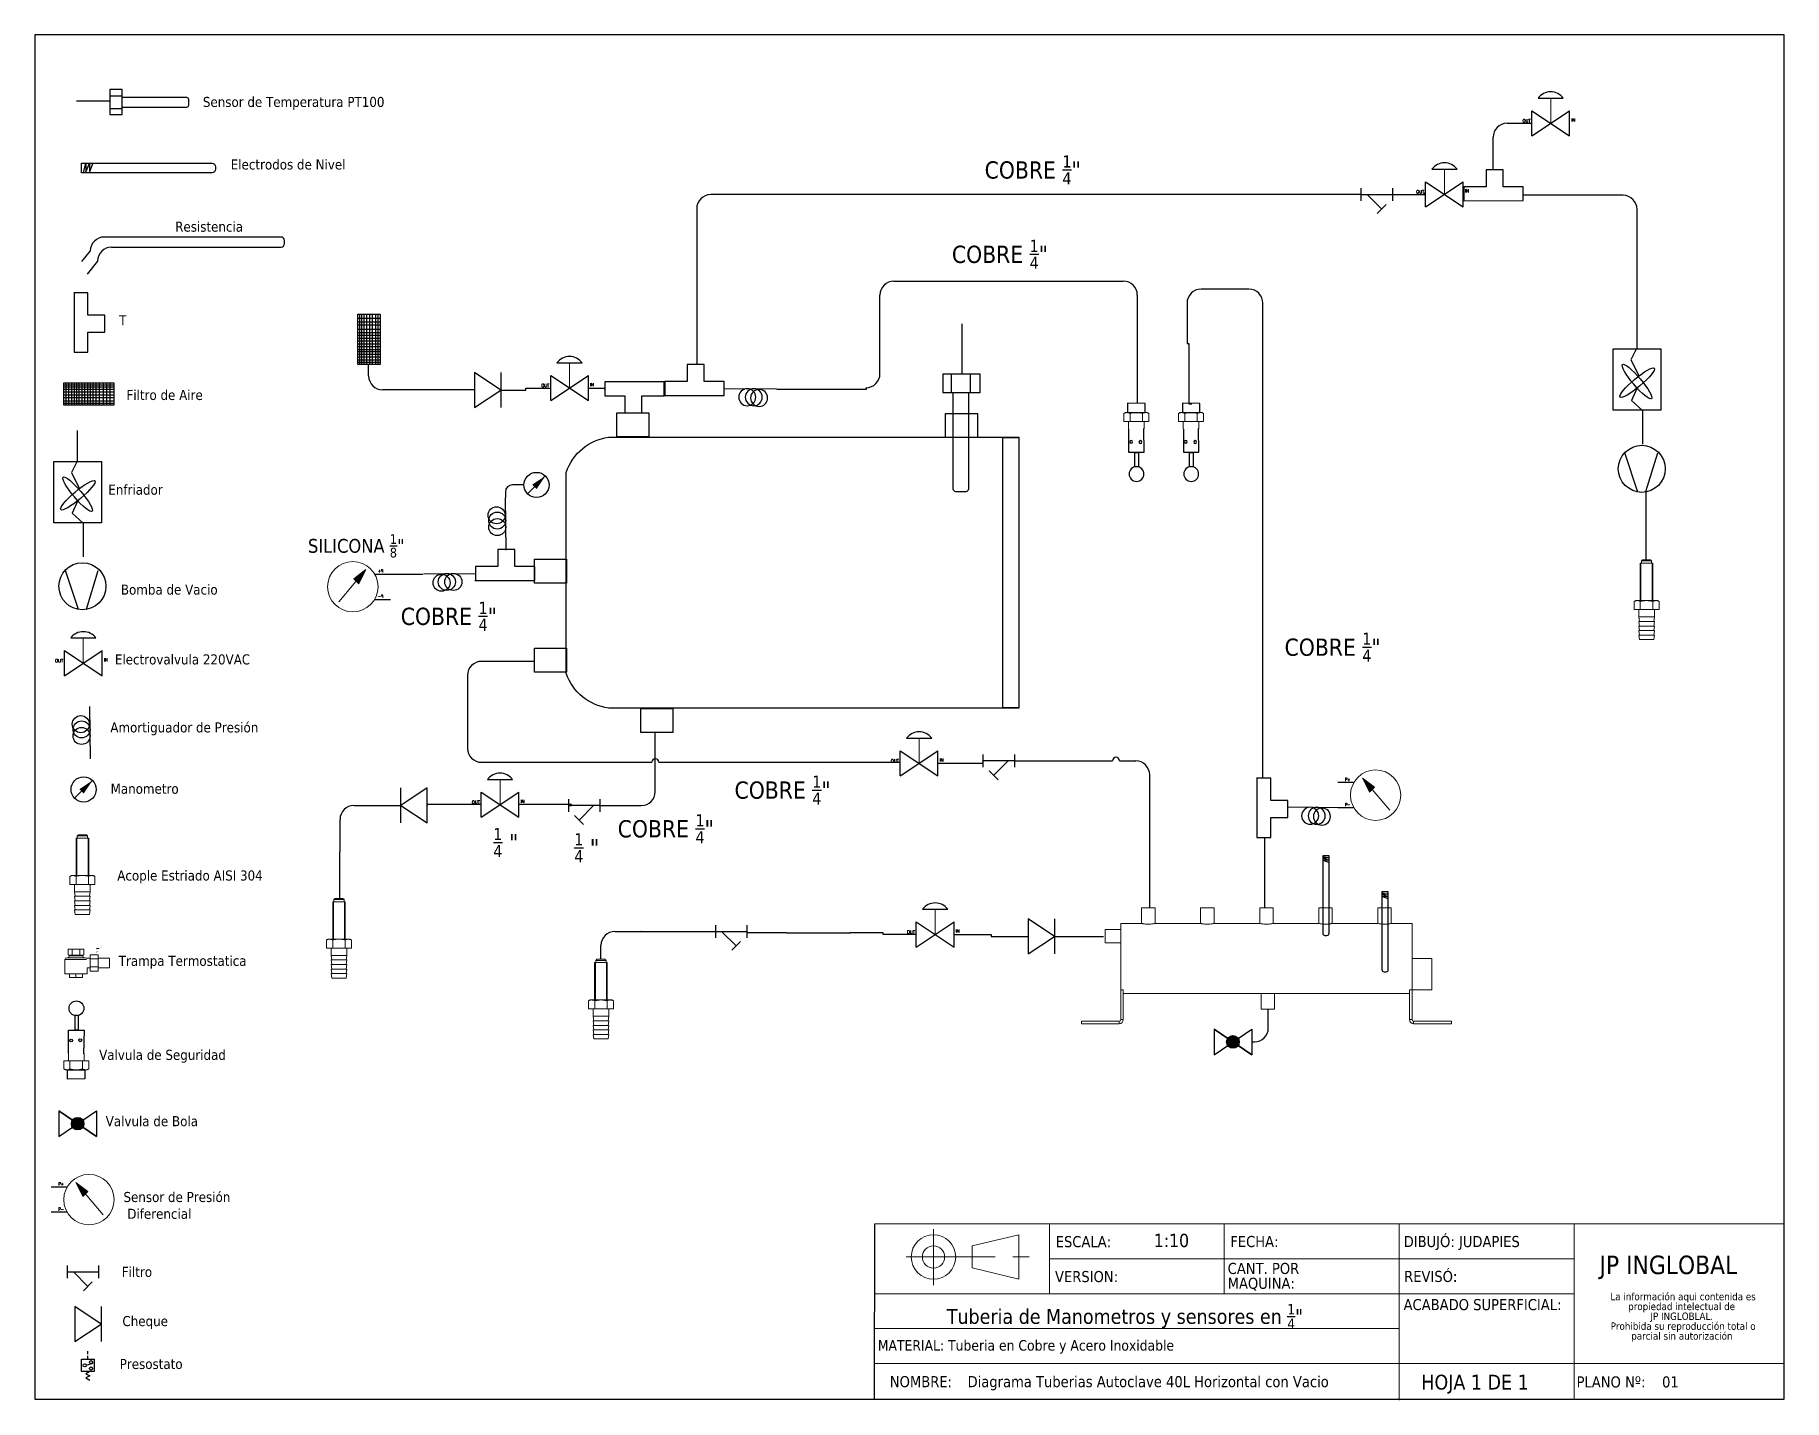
# Model space of a CAD drawing. Header units: millimetres. Extents: x 15 to 265, y 10 to 205.
import ezdxf
from ezdxf.enums import TextEntityAlignment as Align

# ---------------------------------------------------------------- set-up
doc = ezdxf.new("R2010")
doc.units = ezdxf.units.MM
doc.linetypes.add('CENTERX2', pattern=[20.32, 12.7, -2.54, 2.54, -2.54])
for name, color, linetype in [('CONTORNO', 179, 'Continuous'), ('SYMS', 7, 'Continuous'), ('TERMS', 123, 'Continuous'), ('WIRENO', 250, 'Continuous'), ('WIRES', 7, 'Continuous')]:
    doc.layers.add(name, color=color, linetype=linetype)
doc.styles.add('SLDTEXTSTYLE0', font='tahoma.ttf')
doc.styles.add('SLDTEXTSTYLE1', font='tahomabd.ttf')
doc.styles.get("Standard").update_dxf_attribs({"font": 'tahoma.ttf'})
doc.styles.add('WD', font='romans.shx')

msp = doc.modelspace()

# ---------------------------------------------------------------- texts
at = {"char_height": 1.44, "attachment_point": 1}
for s, insert in [('\\A1;Sensor de Temperatura PT100', (39, 196.15)), ('\\A1;Electrodos de Nivel', (42.98, 187.21)), ('\\A1;Resistencia', (35.04, 178.32)), ('\\A1;T', (27.03, 164.94)), ('\\A1;Filtro de Aire', (28.08, 154.26)), ('\\A1;Enfriador', (25.48, 140.72)), ('\\A1;Bomba de Vacio', (27.28, 126.44)), ('\\A1;Electrovalvula 220VAC', (26.42, 116.46)), ('\\A1;Amortiguador de Presión', (25.77, 106.74)), ('\\A1;Manometro', (25.81, 97.97)), ('\\A1;Acople Estriado AISI 304', (26.76, 85.57)), ('\\A1;Trampa Termostatica', (26.97, 73.37)), ('\\A1;Valvula de Seguridad', (24.17, 59.93)), ('\\A1;Valvula de Bola', (25.11, 50.45)), ('\\A1;Sensor de Presión\\P Diferencial', (27.65, 39.61)), ('\\A1;Filtro', (27.41, 28.91)), ('\\A1;Cheque', (27.5, 21.87)), ('\\A1;Presostato', (27.11, 15.74))]:
    msp.add_mtext_dynamic_manual_height_columns(s, width=44.8708, gutter_width=1, heights=[0], dxfattribs=dict(at, insert=insert))
at = {"color": 7, "linetype": 'Continuous', "lineweight": 0, "attachment_point": 1, "style": 'SLDTEXTSTYLE0'}
for s, insert, char_height in [('ESCALA:', (160.9, 33.3), 1.587), ('FECHA:', (185.85, 33.32), 1.587), ('VERSION:', (160.8, 28.31), 1.587), ('REVISÓ:', (210.7, 28.33), 1.587), ('MATERIAL: Tuberia en Cobre y Acero Inoxidable', (135.47, 18.43), 1.5), ('\\pi-4.7625,l6.35,t12.7;NOMBRE:^IDiagrama Tuberias Autoclave 40L Horizontal con Vacio', (135.6, 13.29), 1.5875), ('HOJA 1 DE 1', (213.16, 13.48), 2.1167), ('PLANO Nº:    01', (235.35, 13.25), 1.5875)]:
    msp.add_mtext(s, dxfattribs=dict(at, insert=insert, char_height=char_height))
at = {"layer": 'CONTORNO', "color": 7}
for s, insert, char_height, attachment_point, style in [('1:10', (177.44, 33.63), 1.905, 2, 'SLDTEXTSTYLE0'), ('DIBUJÓ: JUDAPIES', (210.63, 33.32), 1.5875, 1, 'SLDTEXTSTYLE0'), ('\\A1;Tuberia de Manometros y sensores en {\\H0.7x;\\S1/4;}" ', (170.8, 23.59), 2.1167, 2, 'SLDTEXTSTYLE1'), ('ACABADO SUPERFICIAL:', (210.62, 24.3), 1.5875, 1, 'SLDTEXTSTYLE0')]:
    msp.add_mtext(s, dxfattribs=dict(at, insert=insert, char_height=char_height, attachment_point=attachment_point, style=style))
at = {"layer": 'CONTORNO', "insert": (238.63, 30.51), "char_height": 2.6458, "attachment_point": 1, "style": 'SLDTEXTSTYLE1'}
msp.add_mtext('JP INGLOBAL', dxfattribs=at)
at = {"layer": 'WIRENO', "attachment_point": 1}
for s, width, insert, char_height in [('\\A1;COBRE {\\H0.7x;\\S1/4;}"', 15.0949, (150.74, 187.78), 2.4694), ('\\A1;COBRE {\\H0.7x;\\S1/4;}"', 15.0949, (146.06, 175.72), 2.4694), ('\\A1;SILICONA {\\H0.7x;\\S1/8;}" ', 19.6878, (54.02, 133.63), 1.9756), ('\\A1;COBRE {\\H0.7x;\\S1/4;}"', 15.0949, (67.28, 123.97), 2.4694), ('\\A1;COBRE {\\H0.7x;\\S1/4;}"', 15.0949, (193.61, 119.56), 2.4694), ('\\A1;COBRE {\\H0.7x;\\S1/4;}"', 15.0949, (114.99, 99.13), 2.4694), ('\\A1;COBRE {\\H0.7x;\\S1/4;}"', 15.0949, (98.29, 93.6), 2.4694), ('\\A1;{\\H0.7x;\\S1/4;} "', 15.0949, (80.52, 91.63), 2.4694), ('\\A1;{\\H0.7x;\\S1/4;} "', 15.0949, (92.09, 90.89), 2.4694)]:
    msp.add_mtext_dynamic_manual_height_columns(s, width=width, gutter_width=12.35, heights=[0], dxfattribs=dict(at, insert=insert, char_height=char_height))

# ---------------------------------------------------------------- blocks, each defined once
blk = doc.blocks.new('SW_NOTE_2')
at = {"layer": 'CONTORNO', "color": 0, "char_height": 1.0583, "attachment_point": 2, "style": 'SLDTEXTSTYLE0'}
for s, insert in [('La información aqui contenida es ', (10.29, 1.34)), ('propiedad intelectual de', (10.08, -0.07)), ('JP INGLOBLAL.', (10.1, -1.48)), ('Prohibida su reproducción total o ', (10.3, -2.89)), ('parcial sin autorización', (10.12, -4.3))]:
    blk.add_mtext(s, dxfattribs=dict(at, insert=insert))
blk = doc.blocks.new('SW_NOTE_4')
at = {"color": 0, "linetype": 'Continuous', "lineweight": 0, "char_height": 1.587, "attachment_point": 1, "style": 'SLDTEXTSTYLE0'}
for s, insert in [('CANT. POR ', (0, 2.02)), ('MAQUINA:', (0, -0.1))]:
    blk.add_mtext(s, dxfattribs=dict(at, insert=insert))
blk = doc.blocks.new('HGVA1_DIAPHRAGM_VALVE2')
at = {"color": 7, "linetype": 'Continuous', "lineweight": 0, "ltscale": 3.2258}
for p, q in [((-0.25, 0.5), (0.25, 0.5)), ((0, 0), (0, 0.5))]:
    blk.add_line(p, q, dxfattribs=at)
for p, q in [((-0.375, -0.25), (-0.375, 0.25)), ((-0.375, -0.25), (0.375, 0.25)), ((-0.375, 0.25), (0.375, -0.25)), ((0.375, -0.25), (0.375, 0.25))]:
    blk.add_line(p, q)
at = {"ltscale": 25.4, "flags": 128}
blk.add_lwpolyline([(0.25, 0.5, 0.5), (-0.25, 0.5)], format="xyb", close=True, dxfattribs=at)
at = {"style": 'WD', "flags": 1}
for tag, p in [('INST', (-0.469, 0.748)), ('LOC', (-0.469, 0.587)), ('TAG1', (-0.469, 0.378))]:
    blk.add_attdef(tag, text='', height=0.125, dxfattribs=at).set_placement(p, align=Align.RIGHT)
at = {"style": 'WD'}
blk.add_attdef('TERM01', text='', height=0.0625, dxfattribs=at).set_placement((-0.399, 0.018), align=Align.RIGHT)
for tag, p, height in [('X4TERM01', (-0.375, 0), 0.005), ('X1TERM02', (0.375, 0), 0.005), ('TERM02', (0.406, 0.036), 0.0625), ('RATING1', (0.388, -0.162), 0.125), ('DESC1', (0.388, -0.378), 0.125), ('DESC2', (0.388, -0.562), 0.125), ('DESC3', (0.388, -0.752), 0.125), ('WDTAGALT', (0.388, -0.907), 0.125)]:
    blk.add_attdef(tag, p, '', height=height, dxfattribs=at)
blk.add_attdef('XREF', text='', height=0.0625, rotation=0.0625, dxfattribs=at).set_placement((0.518, 0.271), align=Align.TOP_CENTER)
at = {"style": 'WD', "flags": 1}
for tag, p in [('WDTYPE', (-0.154, -0.127)), ('FAMILY', (-0.143, -0.17)), ('CAT', (-0.143, -0.215)), ('MFG', (-0.141, -0.246)), ('ASSYCODE', (-0.113, -0.275))]:
    blk.add_attdef(tag, text='', height=0.01, dxfattribs=at).set_placement(p, align=Align.CENTER)
blk = doc.blocks.new('HME1_PRESS_M')
blk.add_line((0.036, -0.088), (0.213, 0.089))
blk.add_circle((0.125, 0), 0.125)
blk.add_solid([(0.082, 0.002), (0.126, -0.042), (0.213, 0.089)])
at = {"style": 'WD', "width": 0.7}
for tag, p in [('INST', (0.125, 0.5)), ('LOC', (0.125, 0.344)), ('TAG1', (0.125, 0.188)), ('DESC1', (0.125, -0.344)), ('DESC2', (0.125, -0.5)), ('WDTAGALT', (0.125, -0.812)), ('DESC3', (0.125, -0.656))]:
    blk.add_attdef(tag, text='', height=0.125, dxfattribs=at).set_placement(p, align=Align.CENTER)
blk.add_attdef('TERM01', text='', height=0.0625, dxfattribs=at).set_placement((-0.032, 0.031), align=Align.RIGHT)
at = {"style": 'WD'}
for tag, p, height, flags in [('X4TERM01', (0, 0), 0.005, 1), ('WDTYPE', (0.062, 0.062), 0.01, 1), ('WDBLKNAM', (0.134, 0.001), 0.01, 9), ('X1TERM02', (0.248, 0), 0.005, 1), ('FAMILY', (0.13, -0.035), 0.01, 9)]:
    blk.add_attdef(tag, p, '', height=height, dxfattribs=dict(at, flags=flags))
at = {"style": 'WD', "width": 0.7}
for tag, p, height in [('TERM02', (0.28, 0.031), 0.0625), ('RATING1', (0.281, -0.188), 0.125)]:
    blk.add_attdef(tag, p, '', height=height, dxfattribs=at)
at = {"style": 'WD'}
blk.add_attdef('XREF', text='', height=0.0625, dxfattribs=at).set_placement((-0.031, -0.125), align=Align.RIGHT)
at = {"linetype": 'Continuous', "style": 'WD', "flags": 9}
for tag, p in [('MFG', (0.128, -0.085)), ('ASSYCODE', (0.13, -0.103)), ('CAT', (0.13, -0.066))]:
    blk.add_attdef(tag, p, '', height=0.01, dxfattribs=at)
blk = doc.blocks.new('Acople Estriado')
at = {"color": 7, "linetype": 'Continuous', "lineweight": 15}
for p, q in [((6.78, 5.633), (6.78, 5.138)), ((6.78, 5.633), (6.947, 5.633)), ((6.811, 5.678), (6.796, 5.663)), ((6.796, 5.663), (6.796, 5.633)), ((6.931, 5.663), (6.796, 5.663)), ((6.811, 5.678), (6.916, 5.678)), ((6.931, 5.663), (6.916, 5.678)), ((6.931, 5.633), (6.931, 5.663)), ((6.947, 5.138), (6.947, 5.633)), ((6.721, 5.138), (6.699, 5.126)), ((6.699, 5.126), (6.699, 5.019)), ((6.74, 5.138), (6.721, 5.138)), ((6.864, 5.138), (6.74, 5.138)), ((6.781, 5.126), (6.781, 5.019)), ((6.988, 5.138), (6.864, 5.138)), ((6.946, 5.126), (6.946, 5.019)), ((7.007, 5.138), (6.988, 5.138)), ((7.029, 5.126), (7.007, 5.138)), ((7.029, 5.126), (7.029, 5.019)), ((6.699, 5.019), (6.781, 5.019)), ((6.761, 5.019), (6.761, 4.922)), ((6.761, 4.922), (6.769, 4.862)), ((6.864, 4.922), (6.761, 4.922)), ((6.761, 4.862), (6.769, 4.802)), ((6.864, 4.862), (6.761, 4.862)), ((6.781, 5.019), (6.946, 5.019)), ((6.967, 4.922), (6.864, 4.922)), ((6.967, 4.862), (6.864, 4.862)), ((6.946, 5.019), (7.029, 5.019)), ((6.959, 4.862), (6.967, 4.922)), ((6.959, 4.802), (6.967, 4.862)), ((6.967, 4.922), (6.967, 5.019)), ((6.761, 4.802), (6.769, 4.742)), ((6.864, 4.802), (6.761, 4.802)), ((6.761, 4.742), (6.769, 4.682)), ((6.864, 4.742), (6.761, 4.742)), ((6.761, 4.682), (6.769, 4.622)), ((6.864, 4.682), (6.761, 4.682)), ((6.967, 4.802), (6.864, 4.802)), ((6.967, 4.742), (6.864, 4.742)), ((6.967, 4.682), (6.864, 4.682)), ((6.959, 4.742), (6.967, 4.802)), ((6.959, 4.682), (6.967, 4.742)), ((6.959, 4.622), (6.967, 4.682)), ((6.864, 4.622), (6.769, 4.622)), ((6.959, 4.622), (6.864, 4.622))]:
    blk.add_line(p, q, dxfattribs=at)
at = {"color": 7, "linetype": 'Continuous', "lineweight": 0}
for p, q in [((6.79, 5.633), (6.79, 5.138)), ((6.938, 5.633), (6.938, 5.138))]:
    blk.add_line(p, q, dxfattribs=at)
at = {"color": 7, "linetype": 'Continuous', "lineweight": 15}
for points, knots in [([(6.699, 5.126), (6.706, 5.13), (6.712, 5.133), (6.726, 5.137), (6.733, 5.138), (6.74, 5.138)], [0, 0, 0, 0, 0.5, 0.5, 1, 1, 1, 1]), ([(6.74, 5.138), (6.744, 5.138), (6.747, 5.138), (6.754, 5.137), (6.757, 5.136), (6.768, 5.133), (6.775, 5.13), (6.781, 5.126)], [0, 0, 0, 0, 0.25, 0.25, 0.5, 0.5, 1, 1, 1, 1]), ([(6.864, 5.138), (6.85, 5.138), (6.836, 5.137), (6.808, 5.133), (6.795, 5.13), (6.781, 5.126)], [0, 0, 0, 0, 0.5, 0.5, 1, 1, 1, 1]), ([(6.946, 5.126), (6.933, 5.13), (6.919, 5.133), (6.892, 5.137), (6.878, 5.138), (6.864, 5.138)], [0, 0, 0, 0, 0.5, 0.5, 1, 1, 1, 1]), ([(6.946, 5.126), (6.953, 5.13), (6.96, 5.133), (6.974, 5.137), (6.981, 5.138), (6.988, 5.138)], [0, 0, 0, 0, 0.5, 0.5, 1, 1, 1, 1]), ([(6.988, 5.138), (6.991, 5.138), (6.995, 5.138), (7.002, 5.137), (7.005, 5.136), (7.015, 5.133), (7.022, 5.13), (7.029, 5.126)], [0, 0, 0, 0, 0.25, 0.25, 0.5, 0.5, 1, 1, 1, 1])]:
    blk.add_open_spline(points, degree=3, knots=knots, dxfattribs=at)
blk = doc.blocks.new('Trampo')
for points in [[(117.7, 258.3), (117.2, 257.8), (116.2, 257.8), (115.7, 257.3), (115.7, 256.3), (117.7, 256.3), (117.7, 256.3), (115.6, 256.3), (115.6, 257.3), (116.2, 257.9), (117.2, 257.9), (117.7, 258.4), (117.7, 258.9), (117.2, 259.3), (116.2, 259.3), (115.7, 258.8), (115.6, 258.9), (116.2, 259.4), (117.2, 259.4), (117.7, 258.9)], [(117.2, 260.5), (116.2, 260.5), (116.2, 260.5), (116.6, 260.5), (116.6, 263.5), (116.2, 263), (116.1, 263.1), (116.7, 263.6), (116.7, 263.6), (116.7, 260.5), (117.2, 260.5)], [(119.7, 262.2), (119, 260.7), (118.9, 260.7), (119.6, 262.2)], [(120.5, 262.2), (119.7, 260.7), (119.6, 260.7), (120.4, 262.2)]]:
    blk.add_hatch(color=7).paths.add_polyline_path(points)
at = {"color": 7, "linetype": 'Continuous', "lineweight": 15}
for points in [[(90.5, 251.1), (90.5, 239.8), (90.5, 239.8)], [(92, 252.5), (106.7, 252.5), (106.7, 252.5)], [(93.1, 259.5), (105.5, 259.5), (105.5, 254.7), (93.1, 254.7)], [(93.1, 254.7), (93.1, 259.5), (93.1, 259.5)], [(94.2, 254.7), (94.2, 254), (94.2, 254)], [(96.2, 254.7), (96.2, 259.5), (96.2, 259.5)], [(102.4, 254.7), (102.4, 259.5), (102.4, 259.5)], [(104.5, 254), (104.5, 254.7), (104.5, 254.7)], [(110.7, 252.3), (107.4, 252.3), (107.4, 252.3)], [(117, 255), (110.7, 255), (110.7, 241.9), (117, 241.9)], [(117, 251.8), (110.7, 251.8), (110.7, 251.8)], [(117, 255), (117, 241.9), (117, 241.9)], [(126.1, 252.3), (117, 252.3), (117, 252.3)], [(126.1, 252.3), (126.1, 244.6), (126.1, 244.6)], [(107.9, 239.7), (90.7, 239.7), (90.7, 239.7)], [(104.5, 239.7), (104.5, 236.7), (94.2, 236.7), (94.2, 239.7)], [(99.3, 239.7), (99.3, 236.7), (99.3, 236.7)], [(108.2, 239.8), (108.2, 244.6), (108.2, 244.6)], [(108.2, 244.6), (110.7, 244.6), (110.7, 244.6)], [(117, 245.2), (110.7, 245.2), (110.7, 245.2)], [(117, 244.6), (126.1, 244.6), (126.1, 244.6)]]:
    blk.add_lwpolyline(points, dxfattribs=at)
at = {"color": 8, "linetype": 'Continuous', "lineweight": 15}
for points in [[(107.6, 251.1), (90.5, 251.1), (90.5, 251.1)], [(94.2, 254), (104.5, 254), (104.5, 254)], [(90.5, 239.8), (108.2, 239.8), (108.2, 239.8)]]:
    blk.add_lwpolyline(points, dxfattribs=at)
at = {"color": 7, "linetype": 'Continuous', "lineweight": 20}
blk.add_lwpolyline([(115.6, 260), (117.7, 260), (117.7, 260)], dxfattribs=at)
at = {"color": 7, "linetype": 'Continuous', "lineweight": 15}
for points in [[(91.9, 252.5), (91.1, 252.5), (90.5, 251.9), (90.5, 251.1)], [(92.7, 252.5), (93.5, 252.5), (94.1, 253.2), (94.1, 254)], [(104.5, 254), (104.5, 253.2), (105.1, 252.5), (105.9, 252.5)], [(107.4, 252.3), (107.1, 252.5), (106.9, 252.5), (106.6, 252.5)], [(90.5, 239.9), (90.5, 239.7), (90.6, 239.7), (90.7, 239.7)], [(107.9, 239.7), (108, 239.7), (108.1, 239.7), (108.1, 239.9)]]:
    blk.add_open_spline(points, degree=3, dxfattribs=at)
blk = doc.blocks.new('Valvula Tipo Anillo')
for p, q in [((7.88, 11.213), (7.88, 11.519)), ((7.88, 11.519), (8.084, 11.519)), ((8.084, 11.519), (8.079, 11.203))]:
    blk.add_line(p, q)
at = {"color": 7, "linetype": 'Continuous', "lineweight": 15}
for p, q in [((7.816, 11.006), (7.816, 11.113)), ((7.898, 11.113), (7.816, 11.113)), ((7.878, 11.21), (7.878, 11.113)), ((7.898, 11.006), (7.898, 11.113)), ((8.063, 11.113), (7.898, 11.113)), ((8.063, 11.006), (8.063, 11.113)), ((8.146, 11.113), (8.063, 11.113)), ((8.084, 11.113), (8.084, 11.21)), ((8.146, 11.006), (8.146, 11.113)), ((7.816, 11.006), (7.838, 10.994)), ((7.838, 10.994), (7.857, 10.994)), ((7.857, 10.994), (7.981, 10.994)), ((7.981, 10.994), (8.105, 10.994)), ((8.105, 10.994), (8.124, 10.994)), ((8.124, 10.994), (8.146, 11.006))]:
    blk.add_line(p, q, dxfattribs=at)
for points in [[(7.962, 11.521), (8.01, 11.521), (8.01, 11.713), (7.962, 11.713)], [(8.097, 10.995), (8.097, 10.873), (7.867, 10.871), (7.867, 10.993)]]:
    blk.add_lwpolyline(points, close=True)
for centre, radius in [((7.984, 11.807), 0.0981), ((7.914, 11.381), 0.0185), ((8.035, 11.384), 0.0185)]:
    blk.add_circle(centre, radius)
for points, knots in [([(7.857, 10.994), (7.854, 10.994), (7.85, 10.994), (7.843, 10.995), (7.84, 10.996), (7.829, 10.999), (7.823, 11.002), (7.816, 11.006)], [0, 0, 0, 0, 0.25, 0.25, 0.5, 0.5, 1, 1, 1, 1]), ([(7.898, 11.006), (7.892, 11.002), (7.885, 10.999), (7.871, 10.995), (7.864, 10.994), (7.857, 10.994)], [0, 0, 0, 0, 0.5, 0.5, 1, 1, 1, 1]), ([(7.898, 11.006), (7.912, 11.002), (7.926, 10.999), (7.953, 10.995), (7.967, 10.994), (7.981, 10.994)], [0, 0, 0, 0, 0.5, 0.5, 1, 1, 1, 1]), ([(7.981, 10.994), (7.995, 10.994), (8.009, 10.995), (8.036, 10.999), (8.05, 11.002), (8.063, 11.006)], [0, 0, 0, 0, 0.5, 0.5, 1, 1, 1, 1]), ([(8.105, 10.994), (8.101, 10.994), (8.098, 10.994), (8.091, 10.995), (8.087, 10.996), (8.077, 10.999), (8.07, 11.002), (8.063, 11.006)], [0, 0, 0, 0, 0.25, 0.25, 0.5, 0.5, 1, 1, 1, 1]), ([(8.146, 11.006), (8.139, 11.002), (8.132, 10.999), (8.119, 10.995), (8.112, 10.994), (8.105, 10.994)], [0, 0, 0, 0, 0.5, 0.5, 1, 1, 1, 1])]:
    blk.add_open_spline(points, degree=3, knots=knots, dxfattribs=at)
blk = doc.blocks.new('HGVA1_BALL_VALVE')
h = blk.add_hatch(color=256)
edge = h.paths.add_edge_path()
edge.add_arc((0, 0), 0.125, 0, 360)
at = {"ltscale": 3.2258}
for p, q in [((-0.375, 0.254), (0.375, -0.254)), ((-0.375, -0.254), (0.375, 0.254)), ((-0.375, 0.254), (-0.375, -0.254)), ((0.375, 0.254), (0.375, -0.254))]:
    blk.add_line(p, q, dxfattribs=at)
at = {"ltscale": 25.4, "flags": 128}
blk.add_lwpolyline([(0.375, 0.254), (0.375, -0.254), (-0.375, 0.254), (-0.375, -0.254)], close=True, dxfattribs=at)
at = {"ltscale": 3.2258}
blk.add_circle((0, 0), 0.125, dxfattribs=at)
at = {"ltscale": 25.4}
blk.add_circle((0, 0), 0.125, dxfattribs=at)
at = {"style": 'WD', "flags": 1}
for tag, height, p in [('INST', 0.125, (0.028, 0.678)), ('TAG1', 0.125, (0, 0.307)), ('LOC', 0.125, (0.011, 0.516)), ('FAMILY', 0.01, (-0.482, -0.121)), ('WDTYPE', 0.01, (-0.475, -0.062)), ('CAT', 0.01, (-0.482, -0.165)), ('MFG', 0.01, (-0.481, -0.197)), ('ASSYCODE', 0.01, (-0.453, -0.226))]:
    blk.add_attdef(tag, text='', height=height, dxfattribs=at).set_placement(p, align=Align.CENTER)
at = {"style": 'WD'}
blk.add_attdef('TERM01', text='', height=0.0625, dxfattribs=at).set_placement((-0.399, 0.018), align=Align.RIGHT)
for tag, p, height in [('X4TERM01', (-0.375, 0), 0.005), ('X8TERM02', (0, 0), 0.005), ('TERM02', (0.052, -0.037), 0.0625), ('X1TERM03', (0.375, 0), 0.005), ('TERM03', (0.406, 0.036), 0.0625), ('RATING1', (0.409, -0.162), 0.125), ('DESC1', (0.409, -0.341), 0.125), ('DESC2', (0.409, -0.525), 0.125), ('DESC3', (0.409, -0.715), 0.125), ('WDTAGALT', (0.409, -0.873), 0.125)]:
    blk.add_attdef(tag, p, '', height=height, dxfattribs=at)
blk.add_attdef('XREF', text='', height=0.0625, rotation=0.0625, dxfattribs=at).set_placement((0.541, 0.293), align=Align.TOP_CENTER)
blk = doc.blocks.new('HMT1_DIFFERENTIAL_PRESSURE_GAUGE')
blk.add_hatch(color=7).paths.add_polyline_path([(-0.26, 0.34), (-0.12, 0.06), (-0.02, 0.16)])
for p, q in [((-0.437, 0.25), (-0.75, 0.25)), ((-0.437, -0.25), (-0.75, -0.25))]:
    blk.add_line(p, q)
at = {"color": 7, "linetype": 'Continuous', "lineweight": 0, "ltscale": 645.15999}
for p, q in [((-0.26, 0.34), (0.28, -0.3)), ((-0.26, 0.34), (-0.12, 0.06)), ((-0.26, 0.34), (-0.02, 0.16)), ((-0.12, 0.06), (-0.02, 0.16))]:
    blk.add_line(p, q, dxfattribs=at)
at = {"color": 255, "linetype": 'Continuous', "lineweight": 0, "ltscale": 25.4, "flags": 128}
blk.add_lwpolyline([(-0.26, 0.34), (-0.12, 0.06), (-0.02, 0.16)], close=True, dxfattribs=at)
at = {"color": 7, "linetype": 'Continuous', "lineweight": 0, "ltscale": 645.15999}
blk.add_circle((0, 0), 0.5, dxfattribs=at)
at = {"style": 'WD', "width": 0.7}
for tag, p in [('INST', (-0.01, 0.781)), ('LOC', (-0.01, 0.656)), ('TAG1', (-0.01, 0.531)), ('DESC1', (0.021, -0.625)), ('DESC2', (0.021, -0.75)), ('WDTAGALT', (0.021, -1)), ('DESC3', (0.021, -0.875))]:
    blk.add_attdef(tag, text='', height=0.0938, dxfattribs=at).set_placement(p, align=Align.CENTER)
at = {"style": 'WD'}
for tag, p, height, flags in [('X4TERM01', (-0.75, 0.25), 0.005, 1), ('X1TERM03', (0.5, 0), 0.005, 1), ('X4TERM02', (-0.75, -0.25), 0.005, 1), ('WDBLKNAM', (-0.209, -0.188), 0.01, 9), ('FAMILY', (-0.208, -0.062), 0.01, 9)]:
    blk.add_attdef(tag, p, '', height=height, dxfattribs=dict(at, flags=flags))
at = {"style": 'WD', "width": 0.7}
for tag, p in [('TERM01', (-0.5, 0.281)), ('TERM02', (-0.5, -0.219))]:
    blk.add_attdef(tag, text='', height=0.0625, dxfattribs=at).set_placement(p, align=Align.RIGHT)
for tag, p, height in [('TERM03', (0.531, 0.031), 0.0625), ('RATING1', (0.469, -0.375), 0.0938)]:
    blk.add_attdef(tag, p, '', height=height, dxfattribs=at)
at = {"style": 'WD'}
blk.add_attdef('XREF', text='', height=0.0625, dxfattribs=at).set_placement((-0.438, -0.406), align=Align.RIGHT)
at = {"flags": 1}
blk.add_attdef('WDTYPE', (-0.219, -0.25), '', height=0.01, dxfattribs=at)
at = {"linetype": 'Continuous', "style": 'WD', "flags": 9}
for tag, p in [('ASSYCODE', (-0.208, -0.156)), ('CAT', (-0.208, -0.094)), ('MFG', (-0.208, -0.125))]:
    blk.add_attdef(tag, p, '', height=0.01, dxfattribs=at)
blk = doc.blocks.new('HST1_STRAINER_Y_TYPE')
at = {"ltscale": 3.2258}
for p, q in [((0, 0.125), (0, -0.125)), ((0.625, 0.125), (0.625, -0.125)), ((0, 0), (0.625, 0)), ((0.125, 0), (0.412, -0.287)), ((0.324, -0.376), (0.501, -0.199))]:
    blk.add_line(p, q, dxfattribs=at)
at = {"style": 'WD', "flags": 1}
for tag, height, p in [('INST', 0.125, (0.33, 0.71)), ('TAG1', 0.125, (0.324, 0.34)), ('LOC', 0.125, (0.306, 0.549)), ('FAMILY', 0.01, (1.09, 0.044)), ('CAT', 0.01, (1.09, -0.001)), ('WDTYPE', 0.01, (1.102, -0.093)), ('MFG', 0.01, (1.092, -0.032)), ('ASSYCODE', 0.01, (1.12, -0.061))]:
    blk.add_attdef(tag, text='', height=height, dxfattribs=at).set_placement(p, align=Align.CENTER)
at = {"style": 'WD'}
for tag, height, p in [('WDTAGALT', 0.125, (0.035, 0.2)), ('TERM01', 0.0625, (-0.024, 0.018))]:
    blk.add_attdef(tag, text='', height=height, dxfattribs=at).set_placement(p, align=Align.RIGHT)
for tag, p, height in [('X4TERM01', (0, 0), 0.005), ('RATING1', (0.6, 0.18), 0.125), ('X1TERM03', (0.625, 0), 0.005), ('TERM03', (0.632, 0.013), 0.0625), ('DESC1', (-0.666, -0.258), 0.125), ('DESC2', (-0.666, -0.442), 0.125), ('X8TERM02', (0.412, -0.287), 0.005), ('TERM02', (0.447, -0.365), 0.0625), ('DESC3', (-0.666, -0.632), 0.125)]:
    blk.add_attdef(tag, p, '', height=height, dxfattribs=at)
blk.add_attdef('XREF', text='', height=0.0625, rotation=0.0625, dxfattribs=at).set_placement((0.649, -0.434), align=Align.TOP_CENTER)
blk = doc.blocks.new('HVL1_PRESS_SW')
for p, q in [((-0.031, -0.126), (-0.031, 0.125)), ((-0.031, 0.125), (0.219, 0.125)), ((0.061, 0.005), (0.198, 0.04)), ((0.094, 0.222), (0.094, 0.282)), ((0.094, 0.125), (0.094, 0.188)), ((0.219, 0.125), (0.219, -0.126)), ((0.219, -0.126), (-0.031, -0.126)), ((0.135, -0.126), (0.052, -0.167)), ((0.052, -0.167), (0.135, -0.209)), ((0.135, -0.209), (0.052, -0.251)), ((0.052, -0.251), (0.135, -0.293))]:
    blk.add_line(p, q)
for centre in [(0.032, 0), (0.156, 0.063), (0.156, -0.063)]:
    blk.add_circle(centre, 0.0314)
at = {"style": 'WD', "width": 0.7}
for tag, height, p in [('INST', 0.125, (-0.062, 0.5)), ('LOC', 0.125, (-0.062, 0.344)), ('TAG1', 0.125, (-0.062, 0.188)), ('TERM01', 0.0625, (-0.062, 0.031)), ('DESC1', 0.125, (-0.062, -0.281)), ('DESC2', 0.125, (-0.062, -0.438)), ('RATING1', 0.125, (0.775, -0.281)), ('WDTAGALT', 0.125, (-0.062, -0.75)), ('DESC3', 0.125, (-0.062, -0.594))]:
    blk.add_attdef(tag, text='', height=height, dxfattribs=at).set_placement(p, align=Align.RIGHT)
at = {"style": 'WD'}
for tag, p, height, flags in [('WDBLKNAM', (0.405, 0.344), 0.01, 9), ('X4TERM01', (0, 0), 0.005, 1), ('WDTYPE', (0.062, 0.062), 0.01, 1), ('X2TERM04', (0.094, 0.281), 0.005, 1), ('X1TERM02', (0.187, 0.063), 0.005, 1), ('FAMILY', (0.406, 0.312), 0.01, 9), ('X1TERM03', (0.187, -0.063), 0.005, 1)]:
    blk.add_attdef(tag, p, '', height=height, dxfattribs=dict(at, flags=flags))
at = {"style": 'WD', "width": 0.7}
for tag, p in [('TERM04', (0.125, 0.25)), ('TERM02', (0.25, 0.094)), ('TERM03', (0.25, -0.031))]:
    blk.add_attdef(tag, p, '', height=0.0625, dxfattribs=at)
at = {"linetype": 'Continuous', "style": 'WD', "flags": 9}
for tag, p in [('ASSYCODE', (0.406, 0.219)), ('CAT', (0.406, 0.281)), ('MFG', (0.406, 0.25))]:
    blk.add_attdef(tag, p, '', height=0.01, dxfattribs=at)
at = {"style": 'WD', "width": 0.7}
blk.add_attdef('TERM05', text='', height=0.0625, dxfattribs=at).set_placement((0.125, -0.406), align=Align.CENTER)
at = {"style": 'WD'}
blk.add_attdef('XREF', (0.281, -0.375), '', height=0.0625, dxfattribs=at)
blk = doc.blocks.new('ColaMarrano')
at = {"layer": 'WIRENO'}
blk.add_line((96.3, 200.92), (96.42, 188.45), dxfattribs=at)
for centre in [(94.22, 196.73), (94.4, 195.47), (94.4, 193.92)]:
    blk.add_circle(centre, 2.03, dxfattribs=at)
blk = doc.blocks.new('HDI1')
for p, q in [((0.0469, 0), (-0.0469, 0.0625)), ((-0.0469, 0.0625), (-0.0469, -0.0625)), ((-0.0469, -0.0625), (0.0469, 0)), ((0.0469, 0.0625), (0.0469, -0.0625))]:
    blk.add_line(p, q)
at = {"style": 'WD'}
for tag, width, p in [('INST', 0.7, (0, 0.8883)), ('LOC', 0.7, (0, 0.7187)), ('DESC1', 0.7, (0, 0.5625)), ('DESC2', 0.7, (0, 0.4062)), ('RATING1', 0.9, (0.0055, 0.0938))]:
    blk.add_attdef(tag, text='', height=0.125, dxfattribs=dict(at, width=width)).set_placement(p, align=Align.CENTER)
blk.add_attdef('TAG1', text='', height=0.125, dxfattribs=at).set_placement((0, 0.25), align=Align.CENTER)
for tag, p, height, flags in [('WDBLKNAM', (0.2047, 0.1329), 0.01, 9), ('FAMILY', (0.2047, 0.1523), 0.01, 9), ('X4TERM01', (-0.0469, 0), 0.0125, 1), ('X1TERM02', (0.0469, 0), 0.0125, 1)]:
    blk.add_attdef(tag, p, '', height=height, dxfattribs=dict(at, flags=flags))
at = {"linetype": 'Continuous', "style": 'WD', "flags": 9}
for tag, p in [('ASSYCODE', (0.2188, 0.0625)), ('MFG', (0.2278, 0.0887)), ('CAT', (0.2297, 0.1082))]:
    blk.add_attdef(tag, text='', height=0.01, dxfattribs=at).set_placement(p, align=Align.CENTER)
at = {"linetype": 'Continuous', "style": 'WD', "flags": 8}
blk.add_attdef('TERM01', text='', height=0.125, dxfattribs=at).set_placement((-0.125, -0.0312), align=Align.TOP_RIGHT)
blk.add_attdef('TERM02', text='', height=0.125, dxfattribs=at).set_placement((0.1094, -0.0314), align=Align.TOP_LEFT)
at = {"style": 'WD', "width": 0.9}
blk.add_attdef('RATING2', text='', height=0.125, dxfattribs=at).set_placement((0.0055, -0.1876), align=Align.TOP_CENTER)
blk = doc.blocks.new('Bomba Vacio')
at = {"layer": 'WIRENO'}
for p, q in [((222.52, 152.69), (218.83, 163.9)), ((224.82, 152.84), (228.2, 163.9))]:
    blk.add_line(p, q, dxfattribs=at)
blk.add_circle((223.65, 159.36), 6.72, dxfattribs=at)
blk = doc.blocks.new('Cooler')
at = {"layer": 'WIRENO'}
for p, q in [((61.05, 155.36), (61.05, 161.29)), ((60.91, 155.36), (59.87, 153.28)), ((59.87, 153.28), (61.37, 150.31)), ((61.09, 147.98), (60.01, 145.56)), ((60.01, 145.56), (62.09, 143.63)), ((62.09, 143.63), (62.09, 137.25))]:
    blk.add_line(p, q, dxfattribs=at)
blk.add_lwpolyline([(56.51, 155.41), (65.57, 155.41), (65.57, 143.72), (56.51, 143.72)], close=True, dxfattribs=at)
for centre, major_axis in [((61.09, 148.97), (-3.26, -2.75)), ((61.05, 149.16), (2.75, -3.26))]:
    blk.add_ellipse(centre, major_axis=major_axis, ratio=0.188132, dxfattribs=at)
blk = doc.blocks.new('Filtro')
at = {"layer": 'WIRENO'}
for p, q in [((95.97, 119.72), (103.12, 119.72)), ((95.97, 119.41), (103.12, 119.41)), ((95.97, 119.07), (103.12, 119.07)), ((95.97, 118.71), (103.12, 118.71)), ((95.97, 118.27), (103.12, 118.27)), ((95.97, 117.88), (103.12, 117.88)), ((96.25, 119.99), (96.25, 116.83)), ((96.62, 119.95), (96.62, 116.79)), ((97.03, 119.95), (97.03, 116.79)), ((97.4, 119.95), (97.4, 116.79)), ((97.77, 119.99), (97.77, 116.83)), ((98.1, 119.99), (98.1, 116.83)), ((98.51, 119.99), (98.51, 116.83)), ((98.88, 119.95), (98.88, 116.79)), ((99.33, 119.99), (99.33, 116.83)), ((99.7, 119.99), (99.7, 116.83)), ((100.11, 119.99), (100.11, 116.83)), ((100.52, 119.99), (100.52, 116.83)), ((100.98, 119.99), (100.98, 116.83)), ((101.59, 119.99), (101.59, 116.83)), ((102.04, 119.99), (102.04, 116.83)), ((102.54, 119.99), (102.54, 116.83)), ((95.97, 117.41), (103.12, 117.41)), ((95.97, 117.08), (103.12, 117.08))]:
    blk.add_line(p, q, dxfattribs=at)
blk.add_lwpolyline([(95.95, 119.98), (103.11, 119.98), (103.11, 116.82), (95.95, 116.82)], close=True, dxfattribs=at)
blk = doc.blocks.new('TT')
at = {"layer": 'WIRENO'}
for p, q in [((59.03, 150.75), (59.05, 142.17)), ((61.02, 150.66), (59.05, 150.66)), ((61.02, 147.48), (61.02, 150.66)), ((63.45, 147.48), (61.02, 147.48)), ((61.02, 142.17), (61.02, 145.05)), ((61.02, 145.05), (63.45, 145.05)), ((63.45, 145.05), (63.45, 147.48)), ((59.05, 142.17), (61.02, 142.17))]:
    blk.add_line(p, q, dxfattribs=at)
blk = doc.blocks.new('Nivel')
at = {"layer": 'WIRENO'}
for p, q in [((103.38, 60.01), (103.74, 61.39)), ((103.74, 61.39), (103.74, 60.1)), ((103.74, 60.1), (104.25, 61.39)), ((104.25, 61.39), (104.25, 60.07)), ((104.25, 60.07), (104.74, 61.36))]:
    blk.add_line(p, q, dxfattribs=at)
blk.add_lwpolyline([(103.12, 61.39), (121.77, 61.39, -0.414214), (122.27, 60.89), (122.27, 60.54, -0.414214), (121.77, 60.04), (103.12, 60.04)], format="xyb", close=True, dxfattribs=at)
blk = doc.blocks.new('PT100')
at = {"layer": 'WIRENO'}
for p, q in [((92.1, 58.19), (82.46, 58.19)), ((92, 59.72), (95.38, 59.72)), ((92, 56.1), (95.38, 56.1))]:
    blk.add_line(p, q, dxfattribs=at)
blk.add_lwpolyline([(95.5, 61.6), (92, 61.6), (92, 54.47), (95.5, 54.47)], close=True, dxfattribs=at)
blk.add_lwpolyline([(95.5, 59.35), (113.92, 59.35, -0.414214), (114.42, 58.85), (114.42, 56.97, -0.414214), (113.92, 56.47), (95.5, 56.47)], format="xyb", close=True, dxfattribs=at)
blk = doc.blocks.new('Tanque')
for points in [[(75.9, 173.87), (75.9, 178.44), (79.33, 178.44), (79.33, 173.87)], [(118.07, 130.33), (118.07, 134.9), (121.5, 134.9), (121.5, 130.33)], [(75.82, 126.89), (75.82, 131.46), (79.25, 131.46), (79.25, 126.89)], [(96.73, 115.15), (96.73, 119.72), (100.16, 119.72), (100.16, 115.15)], [(109.48, 115.15), (109.48, 119.72), (112.91, 119.72), (112.91, 115.15)]]:
    blk.add_lwpolyline(points, close=True)
at = {"layer": 'WIRENO'}
blk.add_lwpolyline([(79.31, 184.35), (118.03, 184.35), (118.03, 125.73, -0.284919), (113.06, 119.68), (84.34, 119.68, -0.288904), (79.31, 125.73)], format="xyb", close=True, dxfattribs=at)
blk.add_lwpolyline([(79.33, 184.35), (117.99, 184.35), (117.99, 182.08), (79.33, 182.08)], close=True, dxfattribs=at)
blk = doc.blocks.new('Generador')
at = {"color": 7, "linetype": 'Continuous', "lineweight": 15}
for p, q in [((149.37, 89.49), (149.37, 86.48)), ((149.37, 89.49), (151.92, 89.49)), ((151.92, 86.49), (151.92, 89.49)), ((160.62, 89.49), (160.62, 86.49)), ((160.62, 89.49), (163.17, 89.49)), ((163.17, 86.48), (163.17, 89.49)), ((171.87, 89.49), (171.87, 86.48)), ((171.87, 89.49), (174.42, 89.49)), ((174.42, 86.49), (174.42, 89.49)), ((183.12, 89.49), (183.12, 86.49)), ((183.12, 89.49), (185.67, 89.49)), ((185.67, 86.48), (185.67, 89.49)), ((194.37, 89.49), (194.37, 86.49)), ((194.37, 89.49), (196.92, 89.49)), ((196.92, 86.48), (196.92, 89.49)), ((149.38, 86.49), (145.39, 86.49)), ((145.39, 86.49), (145.39, 68.17)), ((160.62, 86.49), (151.92, 86.49)), ((171.88, 86.49), (163.15, 86.49)), ((183.12, 86.49), (174.42, 86.49)), ((194.37, 86.49), (185.65, 86.49)), ((200.89, 86.49), (196.9, 86.49)), ((203.86, 85.33), (200.86, 85.33)), ((200.89, 86.49), (200.89, 68.17)), ((203.86, 85.33), (203.86, 82.78)), ((200.86, 82.78), (203.86, 82.78)), ((145.39, 79.82), (141.64, 79.82)), ((141.64, 79.82), (141.64, 73.82)), ((141.64, 73.82), (145.39, 73.82)), ((145.39, 73.87), (145.87, 73.87)), ((145.87, 73.87), (145.87, 68.17)), ((200.89, 73.87), (200.42, 73.87)), ((200.42, 73.87), (200.42, 68.17)), ((145.87, 73.15), (200.42, 73.15)), ((171.57, 73.13), (171.57, 70.13)), ((174.12, 70.13), (171.57, 70.13)), ((174.12, 70.13), (174.12, 73.13)), ((137.89, 67.87), (145.09, 67.87)), ((137.89, 67.39), (137.89, 67.87)), ((137.89, 67.39), (145.09, 67.39)), ((145.09, 67.87), (145.09, 67.39)), ((145.39, 68.17), (145.87, 68.17)), ((200.89, 68.17), (200.42, 68.17)), ((208.39, 67.87), (201.19, 67.87)), ((201.19, 67.87), (201.19, 67.39)), ((208.39, 67.39), (201.19, 67.39)), ((208.39, 67.39), (208.39, 67.87))]:
    blk.add_line(p, q, dxfattribs=at)
for centre, radius, start, end in [((145.09, 68.17), 0.3, 270, 0), ((145.09, 68.17), 0.776, 270, 0), ((201.19, 68.17), 0.776, 180, 270), ((201.19, 68.17), 0.3, 180, 270)]:
    blk.add_arc(centre, radius, start, end, dxfattribs=at)
for points in [[(151.92, 86.49), (151.9, 86.48), (151.88, 86.48), (151.66, 86.44), (151.34, 86.4), (150.94, 86.37), (150.5, 86.36), (150.09, 86.38), (149.73, 86.42), (149.48, 86.46), (149.36, 86.49), (149.38, 86.48), (149.38, 86.48)], [(160.62, 86.49), (160.63, 86.48), (160.66, 86.48), (160.87, 86.44), (161.19, 86.4), (161.6, 86.37), (162.03, 86.36), (162.44, 86.38), (162.8, 86.42), (163.05, 86.46), (163.17, 86.49), (163.15, 86.48), (163.15, 86.48)], [(174.42, 86.49), (174.4, 86.48), (174.38, 86.48), (174.16, 86.44), (173.84, 86.4), (173.44, 86.37), (173, 86.36), (172.59, 86.38), (172.23, 86.42), (171.98, 86.46), (171.86, 86.49), (171.88, 86.48), (171.88, 86.48)], [(183.12, 86.49), (183.13, 86.48), (183.16, 86.48), (183.37, 86.44), (183.69, 86.4), (184.1, 86.37), (184.53, 86.36), (184.94, 86.38), (185.3, 86.42), (185.55, 86.46), (185.67, 86.49), (185.65, 86.48), (185.65, 86.48)], [(194.37, 86.49), (194.38, 86.48), (194.41, 86.48), (194.62, 86.44), (194.94, 86.4), (195.35, 86.37), (195.78, 86.36), (196.19, 86.38), (196.55, 86.42), (196.8, 86.46), (196.92, 86.49), (196.9, 86.48), (196.9, 86.48)]]:
    blk.add_open_spline(points, degree=3, knots=[0, 0, 0, 0, 0.106051, 0.212057, 0.319242, 0.427294, 0.534036, 0.639327, 0.745288, 0.852982, 0.960801, 1, 1, 1, 1], dxfattribs=at)
blk = doc.blocks.new('WDDOT')
for radius in [0.03, 0.0187, 0.00929]:
    blk.add_circle((0, 0), radius)

# ---------------------------------------------------------------- linework, layer by layer
at = {"color": 7, "linetype": 'Continuous'}
for p, q in [((265, 205), (15, 205)), ((15, 205), (15, 10)), ((265, 10), (265, 205)), ((15, 10), (265, 10))]:
    msp.add_line(p, q, dxfattribs=at)
at = {"color": 7, "linetype": 'CENTERX2', "lineweight": 0}
for p, q in [((265, 51.17), (265, 10)), ((143.43, 34.29), (143.43, 26.3)), ((139.53, 30.32), (157.1, 30.32)), ((134.96, 10), (265, 10))]:
    msp.add_line(p, q, dxfattribs=at)
at = {"color": 7, "linetype": 'Continuous', "lineweight": 0}
for p, q in [((265, 35.07), (135, 35.07)), ((160, 35.09), (160, 25.07)), ((185, 35.07), (185, 25.07)), ((210, 35.07), (210, 9.87)), ((235, 35.07), (235, 9.9)), ((155.64, 33.5), (148.97, 31.91)), ((155.64, 27.15), (155.64, 33.5)), ((148.97, 31.91), (148.97, 28.74)), ((235, 30.07), (160, 30.07)), ((148.97, 28.74), (155.64, 27.15)), ((235, 25.07), (134.99, 25.07)), ((210, 20.07), (134.99, 20.07)), ((265, 15.07), (134.99, 15.07))]:
    msp.add_line(p, q, dxfattribs=at)
at = {"color": 7, "linetype": 'Continuous', "lineweight": 30}
msp.add_line((135.02, 34.97), (134.96, 10), dxfattribs=at)
at = {"color": 7, "linetype": 'Continuous', "lineweight": 0}
for radius in [3.18, 1.59]:
    msp.add_circle((143.43, 30.32), radius, dxfattribs=at)
at = {"layer": 'WIRENO'}
for p, q in [((50.17, 176.12), (24.9, 176.12)), ((50.67, 175.18), (50.67, 175.62)), ((22.91, 174.14), (21.65, 172.64)), ((23.95, 172.69), (22.45, 170.83)), ((25.96, 174.68), (50.17, 174.68))]:
    msp.add_line(p, q, dxfattribs=at)
for centre, radius, start, end in [((24.9, 174.12), 2, 90, 180), ((50.17, 175.62), 0.5, 0, 90), ((50.17, 175.18), 0.5, 270, 0), ((25.96, 172.68), 2, 90, 180)]:
    msp.add_arc(centre, radius, start, end, dxfattribs=at)
at = {"layer": 'WIRES'}
for p, q in [((223.41, 185.73), (223.41, 190.37)), ((225.41, 192.37), (228.95, 192.37)), ((109.58, 180.18), (109.58, 158.08)), ((204.53, 182.18), (111.58, 182.18)), ((209.03, 182.18), (213.6, 182.18)), ((213.6, 182.18), (213.6, 182.44)), ((213.6, 182.44), (213.68, 182.44)), ((213.68, 182.44), (213.68, 182.23)), ((213.68, 182.23), (213.76, 182.23)), ((241.99, 182.08), (227.72, 182.08)), ((243.99, 164.55), (243.99, 180.08)), ((135.78, 156.57), (135.78, 167.82)), ((137.78, 169.82), (170.56, 169.82)), ((172.56, 167.82), (172.56, 152.82)), ((188.52, 168.66), (181.67, 168.66)), ((179.67, 166.66), (179.67, 160.88)), ((190.52, 98.76), (190.52, 166.66)), ((179.67, 160.88), (179.91, 160.88)), ((179.91, 160.88), (179.91, 152.29)), ((62.69, 156.27), (62.69, 157.91)), ((109.58, 158.08), (109.58, 158)), ((109.58, 158), (109.58, 157.91)), ((77.85, 154.27), (64.69, 154.27)), ((81.59, 154.24), (85.15, 154.24)), ((85.15, 154.24), (85.15, 154.53)), ((85.15, 154.53), (88.71, 154.53)), ((94.11, 154.53), (96.42, 154.53)), ((96.42, 154.53), (96.42, 154.31)), ((121.02, 154.36), (133.83, 154.36)), ((133.79, 154.5), (133.79, 154.57)), ((133.83, 154.5), (133.79, 154.5)), ((133.83, 154.36), (133.83, 154.5)), ((172.56, 152.82), (172.56, 152.56)), ((172.56, 152.56), (172.56, 152.31)), ((179.91, 152.29), (180.34, 152.29)), ((84.88, 140.68), (83.24, 140.68)), ((82.24, 139.68), (82.24, 138.86)), ((245.3, 139.67), (245.24, 139.67)), ((245.3, 129.98), (245.3, 139.67)), ((65.83, 127.92), (70.46, 127.92)), ((70.46, 127.92), (70.46, 127.97)), ((86.41, 115.46), (78.83, 115.46)), ((76.83, 113.46), (76.83, 103.03)), ((103.66, 96.84), (103.66, 105.26)), ((78.83, 101.03), (103.17, 101.04)), ((104.16, 101.04), (138.67, 101.03)), ((150.5, 100.88), (144.07, 100.88)), ((150.5, 101.23), (150.5, 100.88)), ((154.99, 101.23), (169.03, 101.23)), ((170.03, 101.23), (172.33, 101.23)), ((174.33, 90.73), (174.33, 99.23)), ((58.6, 88.23), (58.6, 92.86)), ((60.6, 94.86), (67.29, 94.86)), ((78.77, 94.98), (71.04, 94.98)), ((71.04, 94.98), (71.04, 94.86)), ((91.69, 94.98), (84.17, 94.98)), ((91.24, 94.84), (91.69, 94.84)), ((91.69, 94.84), (91.69, 94.98)), ((95.74, 94.84), (101.66, 94.84)), ((174.33, 80.23), (174.33, 90.73)), ((174.33, 90.73), (174.33, 90.73)), ((190.76, 90.27), (190.76, 80.19)), ((58.58, 81.59), (58.58, 88.23)), ((58.58, 88.23), (58.6, 88.23)), ((97.9, 76.85), (101.67, 76.85)), ((101.53, 76.86), (112.25, 76.86)), ((101.67, 76.85), (101.67, 76.75)), ((116.79, 76.86), (116.75, 76.86)), ((116.79, 76.67), (116.79, 76.86)), ((122.49, 76.67), (116.79, 76.67)), ((122.49, 76.67), (131.56, 76.67)), ((136.23, 76.67), (131.49, 76.67)), ((136.23, 76.42), (136.23, 76.67)), ((140.97, 76.42), (136.23, 76.42)), ((146.37, 76.42), (151.66, 76.42)), ((151.66, 76.42), (151.66, 76.14)), ((151.66, 76.14), (156.95, 76.14)), ((160.7, 76.14), (167.72, 76.14)), ((95.9, 72.88), (95.9, 74.85)), ((191.29, 63.06), (191.29, 65.77)), ((188.93, 61.06), (189.29, 61.06))]:
    msp.add_line(p, q, dxfattribs=at)
for centre, radius, start, end in [((225.41, 190.37), 2, 90, 180), ((111.58, 180.18), 2, 90, 180), ((241.99, 180.08), 2, 0, 90), ((137.78, 167.82), 2, 90, 180), ((170.56, 167.82), 2, 0, 90), ((181.67, 166.66), 2, 90, 180), ((188.52, 166.66), 2, 0, 90), ((64.69, 156.27), 2, 180, 270), ((133.78, 156.57), 2, 270, 0), ((83.24, 139.68), 1, 90, 180), ((78.83, 113.46), 2, 90, 180), ((78.83, 103.03), 2, 180, 270.0083), ((103.67, 101.04), 0.5, 0, 180), ((169.53, 101.24), 0.5, 0, 180), ((172.33, 99.23), 2, 0, 89.9791), ((101.66, 96.84), 2, 270, 0), ((60.6, 92.86), 2, 90, 180), ((97.9, 74.85), 2, 90, 180), ((189.29, 63.06), 2, 270, 0)]:
    msp.add_arc(centre, radius, start, end, dxfattribs=at)

# ---------------------------------------------------------------- block references
at = {"xscale": -10.8, "yscale": 10.8, "zscale": 10.8, "rotation": 180}
for p in [(86.22, 269.76), (94.04, 269.76)]:
    msp.add_blockref('Valvula Tipo Anillo', p, dxfattribs=at)
for name, p, xscale, yscale, zscale in [('Acople Estriado', (171.22, 68.65), 10.8, 10.8, 10.8), ('Acople Estriado', (-52.35, 29.36), 10.8, 10.8, 10.8), ('Acople Estriado', (-15.67, 20.26), 10.8, 10.8, 10.8), ('Trampo', (3.06, 27.81), 0.17928, 0.17928, 0.17928), ('Acople Estriado', (21.77, 11.56), 10.8, 10.8, 10.8), ('Valvula Tipo Anillo', (-65.3, -61.66), 10.8, 10.8, 10.8)]:
    msp.add_blockref(name, p, dxfattribs=dict(xscale=xscale, yscale=yscale, zscale=zscale))
at = {"color": 7, "linetype": 'Continuous', "lineweight": 0}
msp.add_blockref('SW_NOTE_4', (185.48, 27.45), dxfattribs=at)
at = {"layer": 'CONTORNO', "color": 7}
msp.add_blockref('SW_NOTE_2', (240.28, 23.85), dxfattribs=at)
at = {"layer": 'SYMS'}
ref = msp.add_blockref('HGVA1_DIAPHRAGM_VALVE2', (231.65, 192.37), dxfattribs=dict(at, xscale=7.199999999999999, yscale=7.199999999999999, zscale=7.199999999999999))
ref.add_attrib('TERM01', 'OUT', dxfattribs={"layer": 'TERMS', "height": 0.45, "style": 'WD'}).set_placement((228.78, 192.5), align=Align.RIGHT)
ref.add_attrib('TERM02', 'IN', (234.58, 192.62), dxfattribs={"layer": 'TERMS', "height": 0.45, "style": 'WD'})
ref = msp.add_blockref('HGVA1_DIAPHRAGM_VALVE2', (216.46, 182.23), dxfattribs=dict(at, xscale=7.199999999999999, yscale=7.199999999999999, zscale=7.199999999999999))
ref.add_attrib('TERM01', 'OUT', dxfattribs={"layer": 'TERMS', "height": 0.45, "style": 'WD'}).set_placement((213.58, 182.36), align=Align.RIGHT)
ref.add_attrib('TERM02', 'IN', (219.38, 182.49), dxfattribs={"layer": 'TERMS', "height": 0.45, "style": 'WD'})
for name, p, xscale, yscale, zscale in [('HST1_STRAINER_Y_TYPE', (204.53, 182.18), 7.199999999999999, 7.199999999999999, 7.199999999999999), ('HDI1', (79.72, 154.24), 40, 40, 40), ('HME1_PRESS_M', (84.88, 140.68), 14.4, 14.4, 14.4), ('HST1_STRAINER_Y_TYPE', (154.99, 101.23), -7.199999999999999, 7.199999999999999, 7.199999999999999), ('HME1_PRESS_M', (20.15, 97.15), 14.4, 14.4, 14.4), ('HST1_STRAINER_Y_TYPE', (95.74, 94.84), -7.199999999999999, 7.199999999999999, 7.199999999999999), ('HST1_STRAINER_Y_TYPE', (112.25, 76.86), 7.199999999999999, 7.199999999999999, 7.199999999999999), ('HDI1', (158.83, 76.14), 40, 40, 40), ('HGVA1_BALL_VALVE', (186.23, 61.06), 7.199999999999999, 7.199999999999999, 7.199999999999999), ('HGVA1_BALL_VALVE', (21.1, 49.37), 7.199999999999999, 7.199999999999999, 7.199999999999999), ('HST1_STRAINER_Y_TYPE', (19.59, 28.18), 7.199999999999999, 7.199999999999999, 7.199999999999999), ('HDI1', (22.57, 20.73), 40, 40, 40), ('HVL1_PRESS_SW', (21.88, 14.83), 7.199999999999999, 7.199999999999999, 7.199999999999999)]:
    msp.add_blockref(name, p, dxfattribs=dict(at, xscale=xscale, yscale=yscale, zscale=zscale))
ref = msp.add_blockref('HGVA1_DIAPHRAGM_VALVE2', (91.41, 154.53), dxfattribs=dict(at, xscale=7.199999999999999, yscale=7.199999999999999, zscale=7.199999999999999))
ref.add_attrib('TERM01', 'OUT', dxfattribs={"layer": 'TERMS', "height": 0.45, "style": 'WD'}).set_placement((88.53, 154.66), align=Align.RIGHT)
ref.add_attrib('TERM02', 'IN', (94.33, 154.78), dxfattribs={"layer": 'TERMS', "height": 0.45, "style": 'WD'})
ref = msp.add_blockref('HMT1_DIFFERENTIAL_PRESSURE_GAUGE', (60.43, 126.12), dxfattribs=dict(at, xscale=-7.199999999999999, yscale=7.199999999999999, zscale=7.199999999999999))
ref.add_attrib('TERM02', 'P-', dxfattribs={"layer": 'TERMS', "height": 0.45, "style": 'WD', "text_generation_flag": 2, "width": 0.7}).set_placement((64.03, 124.54), align=Align.RIGHT)
ref.add_attrib('TERM01', 'P+', dxfattribs={"layer": 'TERMS', "height": 0.45, "style": 'WD', "text_generation_flag": 2, "width": 0.7}).set_placement((64.03, 128.14), align=Align.RIGHT)
ref = msp.add_blockref('HGVA1_DIAPHRAGM_VALVE2', (21.91, 115.2), dxfattribs=dict(at, xscale=7.199999999999999, yscale=7.199999999999999, zscale=7.199999999999999))
ref.add_attrib('TERM01', 'OUT', dxfattribs={"layer": 'TERMS', "height": 0.45, "style": 'WD'}).set_placement((19.03, 115.33), align=Align.RIGHT)
ref.add_attrib('TERM02', 'IN', (24.84, 115.45), dxfattribs={"layer": 'TERMS', "height": 0.45, "style": 'WD'})
ref = msp.add_blockref('HGVA1_DIAPHRAGM_VALVE2', (141.37, 100.88), dxfattribs=dict(at, xscale=7.199999999999999, yscale=7.199999999999999, zscale=7.199999999999999))
ref.add_attrib('TERM01', 'OUT', dxfattribs={"layer": 'TERMS', "height": 0.45, "style": 'WD'}).set_placement((138.49, 101.01), align=Align.RIGHT)
ref.add_attrib('TERM02', 'IN', (144.29, 101.14), dxfattribs={"layer": 'TERMS', "height": 0.45, "style": 'WD'})
for p in [(150.5, 101.23), (101.67, 76.85), (131.56, 76.67)]:
    msp.add_blockref('WDDOT', p, dxfattribs=at)
ref = msp.add_blockref('HGVA1_DIAPHRAGM_VALVE2', (81.47, 94.98), dxfattribs=dict(at, xscale=7.199999999999999, yscale=7.199999999999999, zscale=7.199999999999999))
ref.add_attrib('TERM01', 'OUT', dxfattribs={"layer": 'TERMS', "height": 0.45, "style": 'WD'}).set_placement((78.6, 95.11), align=Align.RIGHT)
ref.add_attrib('TERM02', 'IN', (84.4, 95.23), dxfattribs={"layer": 'TERMS', "height": 0.45, "style": 'WD'})
ref = msp.add_blockref('HMT1_DIFFERENTIAL_PRESSURE_GAUGE', (206.62, 96.33), dxfattribs=dict(at, xscale=7.199999999999999, yscale=7.199999999999999, zscale=7.199999999999999))
ref.add_attrib('TERM02', 'P-', dxfattribs={"layer": 'TERMS', "height": 0.45, "style": 'WD', "width": 0.7}).set_placement((203.02, 94.75), align=Align.RIGHT)
ref.add_attrib('TERM01', 'P+', dxfattribs={"layer": 'TERMS', "height": 0.45, "style": 'WD', "width": 0.7}).set_placement((203.02, 98.35), align=Align.RIGHT)
at = {"layer": 'SYMS', "xscale": 40, "yscale": 40, "zscale": 40, "rotation": 180}
msp.add_blockref('HDI1', (69.16, 94.86), dxfattribs=at)
at = {"layer": 'SYMS'}
ref = msp.add_blockref('HGVA1_DIAPHRAGM_VALVE2', (143.67, 76.42), dxfattribs=dict(at, xscale=7.199999999999999, yscale=7.199999999999999, zscale=7.199999999999999))
ref.add_attrib('TERM01', 'OUT', dxfattribs={"layer": 'TERMS', "height": 0.45, "style": 'WD'}).set_placement((140.79, 76.55), align=Align.RIGHT)
ref.add_attrib('TERM02', 'IN', (146.59, 76.68), dxfattribs={"layer": 'TERMS', "height": 0.45, "style": 'WD'})
ref = msp.add_blockref('HMT1_DIFFERENTIAL_PRESSURE_GAUGE', (22.72, 38.51), dxfattribs=dict(at, xscale=7.199999999999999, yscale=7.199999999999999, zscale=7.199999999999999))
ref.add_attrib('TERM02', 'P-', dxfattribs={"layer": 'TERMS', "height": 0.45, "style": 'WD', "width": 0.7}).set_placement((19.12, 36.93), align=Align.RIGHT)
ref.add_attrib('TERM01', 'P+', dxfattribs={"layer": 'TERMS', "height": 0.45, "style": 'WD', "width": 0.7}).set_placement((19.12, 40.53), align=Align.RIGHT)
at = {"layer": 'WIRENO'}
for name, p, xscale, yscale, zscale in [('PT100', (-20.29, 166.42), 0.5, 0.5, 0.5), ('Cooler', (198.2, 43.58), 0.75, 0.75, 0.75), ('Cooler', (-24.69, 27.48), 0.75, 0.75, 0.75), ('Bomba Vacio', (132.85, 63.3), 0.5, 0.5, 0.5), ('ColaMarrano', (24.44, 18.3), 0.6, 0.6, 0.6), ('Bomba Vacio', (-90.05, 46.52), 0.5, 0.5, 0.5), ('ColaMarrano', (-34.98, -11.56), 0.6, 0.6, 0.6), ('Generador', (320.87, 13.12), -0.75, 0.75, 0.75)]:
    msp.add_blockref(name, p, dxfattribs=dict(at, xscale=xscale, yscale=yscale, zscale=zscale))
for name, p in [('Nivel', (-81.46, 125.27)), ('TT', (-38.45, 17.48)), ('Filtro', (-76.82, 35.28)), ('TT', (130.62, -51.9))]:
    msp.add_blockref(name, p, dxfattribs=at)
for name, p, rotation in [('TT', (369.9, 122.28), 90), ('Filtro', (181.14, 61.96), 90), ('TT', (255.69, 94.43), 90), ('TT', (-45.72, 214.45), 270), ('Tanque', (-28.74, 226.81), 270), ('TT', (228.64, 67.98), 90)]:
    msp.add_blockref(name, p, dxfattribs=dict(at, rotation=rotation))
for name, p, xscale, yscale, zscale, rotation in [('PT100', (103.9, 225.53), 0.75, 0.75, 0.75, 270), ('ColaMarrano', (0.46, 96.58), -0.6, 0.6, 0.6, 270), ('ColaMarrano', (191.15, 70.17), 0.6, 0.6, 0.6, 90), ('ColaMarrano', (80.92, 36.74), -0.6, 0.6, 0.6, 270), ('Nivel', (163.09, 149.6), 0.6, 0.6, 0.6, 270), ('Nivel', (171.56, 144.41), 0.6, 0.6, 0.6, 270)]:
    msp.add_blockref(name, p, dxfattribs=dict(at, xscale=xscale, yscale=yscale, zscale=zscale, rotation=rotation))

msp.set_redraw_order([(e.dxf.handle, doc.entitydb.next_handle()) for e in msp.query("TEXT MTEXT ATTDEF DIMENSION ARC_DIMENSION")])  # texts and dimensions are drawn at this point

doc.saveas('drawing.dxf')
